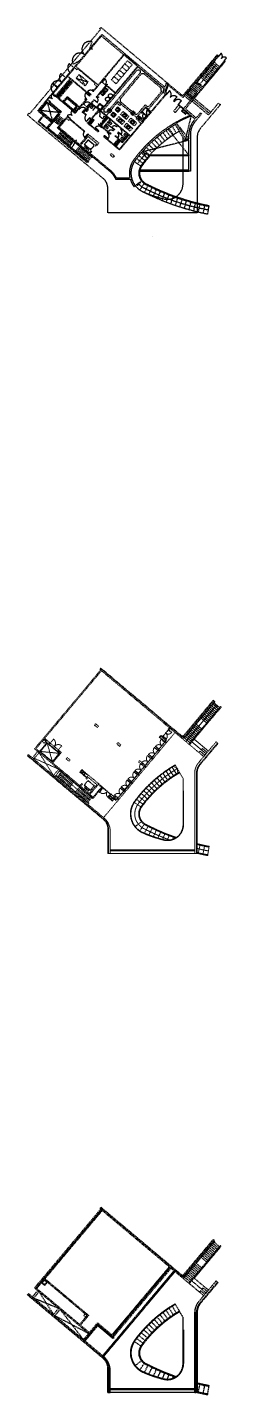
# Model space of a CAD drawing. Header units: millimetres. Extents: x 833220848 to 834439174, y 817676276 to 818025844.
# Drawn here: x 833220848 to 833259290, y 817679264 to 817943257 of the extents above; entities that cross this region are included whole.
import ezdxf

# ---------------------------------------------------------------- set-up
doc = ezdxf.new("R2010")
doc.units = ezdxf.units.MM
doc.header["$LTSCALE"] = 1000
doc.header["$MEASUREMENT"] = 0
doc.linetypes.add('HIDDEN2', pattern=[0.1875, 0.125, -0.0625])
doc.layers.add('VPAX L000', color=7, linetype='Continuous')
doc.layers.add('VPAX L02R', color=7, linetype='Continuous')
doc.layers.add('VPAX L001', color=7, linetype='Continuous', lineweight=13)

# ---------------------------------------------------------------- blocks, each defined once
blk = doc.blocks.new('A$C37721EEC')
at = {"layer": 'VPAX L000', "color": 150, "linetype": 'HIDDEN2'}
for p, q in [((-99, -15908), (7068, -7367)), ((4923, -8212), (4004, -7441)), ((5437, -7599), (4518, -6828)), ((7068, -7367), (12142, -11624)), ((23916, -6361), (23763, -6233)), ((-5838, -10369), (-6336, -10413)), ((-6065, -10640), (-6109, -10142)), ((3380, -10051), (2461, -9279)), ((3895, -9438), (2975, -8667)), ((4409, -8825), (3489, -8054)), ((18769, -10788), (17954, -10317)), ((-8801, -11733), (-8865, -11810)), ((-7911, -12840), (-8409, -12883)), ((-7911, -12840), (-8409, -12883)), ((-8138, -13110), (-8182, -12612)), ((-7509, -12361), (-8007, -12404)), ((-7736, -12632), (-7780, -12134)), ((-7075, -11844), (-7573, -11887)), ((-7075, -11844), (-7573, -11887)), ((-7303, -12115), (-7346, -11616)), ((-6674, -11365), (-7172, -11408)), ((-6901, -11636), (-6944, -11138)), ((-6240, -10848), (-6738, -10891)), ((-6467, -11119), (-6511, -10621)), ((-607, -10913), (-530, -10977)), ((12403, -12692), (9588, -16047)), ((12142, -11624), (11906, -12274)), ((11906, -12274), (12403, -12692)), ((17173, -11636), (16530, -12402)), ((17173, -11636), (16530, -12402)), ((17173, -11636), (16530, -12402)), ((16645, -12499), (16530, -12402)), ((16533, -12633), (17548, -13484)), ((17231, -11684), (16588, -12450)), ((17231, -11684), (16588, -12450)), ((17231, -11684), (16588, -12450)), ((16629, -12518), (17644, -13369)), ((17288, -11732), (16645, -12499)), ((17288, -11732), (16645, -12499)), ((17288, -11732), (16645, -12499)), ((16967, -12116), (16852, -12019)), ((19734, -11345), (19029, -10938)), ((-5540, -15859), (-7302, -14381)), ((-5492, -15802), (-7254, -14323)), ((-5444, -15744), (-7206, -14266)), ((-6325, -15005), (-6421, -15120)), ((-1896, -14982), (-1786, -14851)), ((-1647, -15191), (-1537, -15060)), ((3223, -14127), (974, -16808)), ((1759, -15639), (1373, -16099)), ((1644, -15543), (1873, -15736)), ((6835, -17158), (3223, -14127)), ((8519, -15151), (6835, -17158)), ((9090, -15630), (8519, -15151)), ((22967, -14703), (19128, -19279)), ((20675, -16696), (22604, -14398)), ((22604, -14398), (22967, -14703)), ((974, -16808), (-99, -15908)), ((21, -18643), (233, -18391)), ((21, -18643), (233, -18391)), ((371, -18227), (582, -17975)), ((371, -18227), (582, -17975)), ((615, -17398), (746, -17508)), ((824, -17149), (955, -17259)), ((1258, -16003), (1488, -16195)), ((1588, -18332), (1458, -18223)), ((1797, -18083), (1667, -17974)), ((3430, -23386), (7679, -18323)), ((3507, -23450), (7756, -18387)), ((5735, -16446), (5711, -16475)), ((5711, -16475), (6017, -16733)), ((6042, -16703), (5735, -16446)), ((5763, -16258), (5956, -16028)), ((5763, -16258), (5956, -16028)), ((5859, -16143), (6319, -16529)), ((5859, -16143), (6319, -16529)), ((6017, -16733), (6042, -16703)), ((6136, -15968), (6161, -15939)), ((6443, -16225), (6136, -15968)), ((6161, -15939), (6467, -16196)), ((6222, -16644), (6415, -16414)), ((6222, -16644), (6415, -16414)), ((6467, -16196), (6443, -16225)), ((8727, -16918), (8099, -16391)), ((8727, -16918), (8099, -16391)), ((8792, -16841), (8163, -16314)), ((8792, -16841), (8163, -16314)), ((14486, -18258), (16881, -21286)), ((17303, -16895), (16236, -21286)), ((920, -19129), (789, -19019)), ((1128, -18880), (998, -18771)), ((4587, -20770), (4717, -20880)), ((4796, -20521), (4926, -20631)), ((13685, -18903), (14472, -20180)), ((15775, -29979), (15775, -21088)), ((18496, -21014), (18496, -35558)), ((-5462, -22650), (-5996, -23575)), ((-4778, -21464), (-5312, -22390)), ((2767, -22699), (3692, -21596)), ((3705, -21737), (2843, -22763)), ((3692, -21596), (4075, -21917)), ((4088, -22058), (3705, -21737)), ((3996, -21475), (4126, -21584)), ((4205, -21226), (4335, -21336)), ((-3241, -25098), (-3267, -25129)), ((-2489, -24202), (-2464, -24172)), ((6383, -25716), (7629, -26550)), ((8471, -24113), (7908, -23788)), ((9235, -24554), (8731, -24263)), ((1246, -35558), (1246, -30762)), ((7735, -29422), (6553, -30345)), ((7443, -31179), (8286, -29940)), ((8333, -31631), (8987, -30358)), ((10607, -31101), (9990, -32449)), ((18733, -35420), (19033, -33955)), ((19904, -34152), (19638, -35622)), ((20546, -35815), (20803, -34184)), ((20778, -34346), (20803, -34184)), ((20780, -34335), (20803, -34184)), ((18496, -35558), (1246, -35558))]:
    blk.add_line(p, q, dxfattribs=at)
for points in [[(-14262, -16686), (-13957, -16322), (-13804, -16451), (-129, -153), (-282, -25), (-73, 224), (15447, -12798, 0.414224), (15905, -12758), (22365, -5060), (22614, -5269)], [(-2280, -3961), (-1784, -2599, 0.8390996), (-3212, -5072)], [(-8368, -19152), (-8240, -18998), (-4141, -22437), (-3852, -22093), (-3699, -22221), (-3988, -22566), (-2303, -23980), (-2014, -23635), (-1860, -23764), (-2150, -24109), (1775, -27401, -0.1017302), (2908, -28858), (5522, -28858, -0.2163326), (6226, -25416, -0.1080614), (14411, -18128), (16236, -21286), (16881, -21286), (16881, -20486, -0.1763301), (17862, -17793), (18118, -17487), (15812, -15553), (16005, -15323), (16005, -15323), (18416, -12450), (17190, -11422), (22461, -5140), (22614, -5269), (17536, -11320), (18838, -12413), (16235, -15516), (18311, -17258), (19114, -16300), (19344, -16493), (18092, -17986, 0.1763301), (17181, -20486), (17181, -27558), (16881, -27558), (16881, -21586), (16062, -21586), (14300, -18536, 0.1051042), (6469, -25592, 0.2417037), (5916, -29158), (2824, -29158, 0.120097), (1646, -27555), (-8368, -19152), (1650, -27558)], [(-4144, -6183), (-5400, -6908, -0.8390996), (-3212, -5072)], [(-5288, -7547), (-6207, -6775, 0.4142136), (-6059, -8466)], [(-8438, -11300), (-9357, -10529, -0.4142136), (-7666, -10381)], [(-6895, -9462), (-7814, -8690, 0.4142136), (-7666, -10381)], [(-8518, -11396), (-9437, -10625, 0.4142136), (-9289, -12315)], [(-2341, -18259), (-2243, -18247), (-2243, -18247, 0.4016532), (-2235, -18237), (-2235, -18237), (-2236, -18223), (-2236, -18223, 0.4016532), (-2246, -18214), (-2246, -18214), (-2246, -18214), (-2345, -18220)], [(-2336, -18249), (-2270, -18243), (-2270, -18243, 0.4142136), (-2265, -18237), (-2265, -18237), (-2266, -18228), (-2266, -18228), (-2266, -18228, 0.4142136), (-2271, -18223), (-2271, -18223), (-2338, -18229)], [(-2111, -17939), (-2101, -18048, -1), (-2126, -18050), (-2136, -17941)], [(-1988, -17838), (-1890, -17826), (-1890, -17826, 0.4016532), (-1881, -17815), (-1881, -17815), (-1883, -17802), (-1883, -17802, 0.4016532), (-1893, -17793), (-1893, -17793), (-1893, -17793), (-1991, -17798)], [(-1982, -17827), (-1916, -17821), (-1916, -17821, 0.4142136), (-1912, -17816), (-1912, -17816), (-1912, -17806), (-1912, -17806), (-1912, -17806, 0.4142136), (-1918, -17802), (-1918, -17802), (-1984, -17808)], [(-1757, -17517), (-1748, -17627, -1), (-1773, -17629), (-1782, -17519)], [(-857, -16473), (-439, -15975, -0.4142136), (-359, -16891)], [(1872, -20257), (1374, -19840, -0.4142136), (2289, -19759)], [(2540, -19461), (2042, -19043, -0.4229292), (2973, -18976)], [(2758, -20687), (3255, -21105, 0.4142136), (3175, -20189)], [(3349, -19983), (3847, -20400, 0.4229292), (3751, -19472)], [(2783, -22456), (2778, -22358), (2778, -22358, -0.4016532), (2787, -22348), (2787, -22348), (2800, -22347), (2800, -22347, -0.4016532), (2811, -22355), (2811, -22355), (2811, -22355), (2823, -22453)], [(2793, -22449), (2787, -22383), (2787, -22383, -0.4142136), (2791, -22378), (2791, -22378), (2801, -22377), (2801, -22377), (2801, -22377, -0.4142136), (2806, -22381), (2806, -22381), (2812, -22448)], [(3059, -22174), (2949, -22183, 1), (2952, -22208), (3061, -22199)], [(3203, -21956), (3197, -21858), (3197, -21858, -0.4016532), (3206, -21848), (3206, -21848), (3220, -21847), (3220, -21847, -0.4016532), (3230, -21855), (3230, -21855), (3230, -21855), (3242, -21953)], [(3212, -21949), (3206, -21883), (3206, -21883, -0.4142136), (3211, -21878), (3211, -21878), (3221, -21877), (3221, -21877), (3221, -21877, -0.4142136), (3226, -21881), (3226, -21881), (3232, -21948)], [(3479, -21674), (3369, -21683, 1), (3371, -21708), (3481, -21699)], [(5916, -29158, 0.0859065), (6553, -30345), (6321, -30535, -0.0921823), (5602, -29158), (5916, -29158)]]:
    blk.add_lwpolyline(points, format="xyb", dxfattribs=at)
for points in [[(-2280, -3961), (-94, -1357), (21, -1453), (-2165, -4058)], [(99, -1127), (12251, -11324), (12542, -10524), (12787, -10730), (12258, -12178), (12673, -12527), (12480, -12756), (11906, -12274), (12142, -11624), (-94, -1357)], [(4311, -5053), (-607, -10913), (-530, -10977), (61, -10273), (138, -10337), (202, -10260), (125, -10196), (4387, -5117)], [(22702, -5343), (22664, -5310), (23107, -4782), (23145, -4814)], [(-5237, -7485), (-5012, -7217), (-4437, -7699), (-4662, -7967)], [(-5012, -7217), (-4144, -6183), (-4029, -6279), (-4897, -7314)], [(-4501, -7776), (-4437, -7699), (-1105, -10495), (-1169, -10572)], [(-99, -15908), (7068, -7367), (12142, -11624), (11906, -12274), (11906, -12274), (9090, -15630), (8519, -15151), (6835, -17158), (3223, -14127), (974, -16808)], [(-99, -15908), (7068, -7367), (12142, -11624), (11906, -12274), (11906, -12274), (9090, -15630), (8519, -15151), (6835, -17158), (3223, -14127), (974, -16808)], [(2666, -12458), (2666, -12458), (766, -10864), (766, -10864), (830, -10787), (2730, -12382), (6992, -7303), (7068, -7367), (2742, -12522)], [(1947, -9892), (5032, -6215), (5951, -6987), (2866, -10664)], [(18345, -10543), (21935, -6265), (21904, -6239), (18310, -10523)], [(19558, -11244), (19734, -11345), (23916, -6361), (23763, -6233), (19558, -11244)], [(23698, -6178), (23736, -6210), (24179, -5682), (24141, -5650)], [(-6383, -11366), (-5580, -10409), (-6193, -9894), (-6996, -10852)], [(-6462, -9179), (-2172, -12778), (-2108, -12702), (-2031, -12766), (-2224, -12996), (-2301, -12932), (-2236, -12855), (-6526, -9255)], [(-4856, -9612), (-3133, -11058), (-2532, -10342), (-4255, -8896)], [(-1330, -10763), (-1105, -10495), (-530, -10977), (-755, -11246)], [(267, -10315), (229, -10283), (711, -9708), (749, -9740)], [(11596, -12177), (11537, -11509), (8254, -8754), (7755, -8726), (3609, -13667), (3646, -14090), (6569, -16542), (6991, -16505), (8482, -14728), (8862, -15046), (9214, -15016)], [(-9031, -13080), (-8999, -13042), (-9527, -12599), (-9559, -12637)], [(-6578, -13128), (-6463, -13225), (-7379, -14316), (-9485, -12549), (-9389, -12434), (-7397, -14105)], [(-8977, -13015), (-8957, -12992), (-8842, -13088), (-8862, -13111)], [(-8054, -13358), (-7251, -12400), (-7864, -11886), (-8667, -12844)], [(-7219, -12362), (-6415, -11404), (-7028, -10890), (-7832, -11848)], [(-2355, -12997), (-2323, -12958), (-2974, -12412), (-3006, -12450)], [(-2053, -12637), (-2085, -12675), (-2660, -12193), (-2628, -12155)], [(-1504, -12138), (-755, -11246), (-832, -11181), (-1581, -12074)], [(-928, -13163), (904, -10980), (980, -11044), (-852, -13227)], [(-244, -12504), (238, -11929), (812, -12411), (330, -12986)], [(-175, -15844), (2666, -12458), (2742, -12522), (-99, -15908)], [(571, -12698), (349, -12088), (-68, -12586)], [(238, -11929), (720, -11354), (1294, -11837), (812, -12411)], [(1053, -12124), (831, -11514), (414, -12011)], [(12609, -12735), (12571, -12702), (13150, -12013), (13188, -12045)], [(-9389, -18034), (-9517, -18187), (-12275, -15873), (-12146, -15720)], [(-10547, -14125), (-11993, -15849)], [(-8057, -16214), (-9439, -17861), (-11814, -15869), (-10432, -14222)], [(-8128, -16220), (-9446, -17791), (-11744, -15862), (-10426, -14292)], [(-10700, -13997), (-10475, -13728), (-9901, -14211), (-10126, -14479)], [(-10700, -13997), (-10475, -13728), (-9901, -14211), (-10126, -14479)], [(-9867, -14076), (-9899, -14114), (-10427, -13671), (-10395, -13633)], [(-9965, -14287), (-9901, -14211), (-7832, -15946), (-7897, -16023)], [(-9947, -14172), (-9921, -14141), (-9807, -14237), (-9832, -14268)], [(-6607, -13397), (-4692, -15004), (-5367, -15809), (-7282, -14202)], [(-6595, -13538), (-4833, -15016), (-5380, -15668), (-7141, -14189)], [(-6463, -13225), (-4165, -15153), (-2892, -13636), (-2815, -13701), (-3445, -14451), (-3384, -14503), (-3448, -14579), (-3510, -14528), (-4297, -15466), (-4236, -15518), (-4300, -15594), (-4438, -15479), (-4229, -15230), (-4535, -14973), (-5387, -15988), (-5464, -15923), (-4612, -14908), (-6527, -13301)], [(-5193, -16301), (-5161, -16262), (-5689, -15819), (-5721, -15858)], [(-3596, -16055), (-3558, -16087), (-3011, -15436), (-3050, -15403)], [(-2744, -15040), (-2706, -15072), (-2160, -14421), (-2198, -14388)], [(-1324, -13790), (-1356, -13829), (-782, -14311), (-749, -14272)], [(-941, -15201), (-299, -14435), (467, -15078), (-175, -15844)], [(-801, -15189), (-286, -14576), (326, -15090), (-188, -15703)], [(-730, -15183), (-280, -14647), (256, -15096), (-194, -15633)], [(1322, -15926), (1290, -15964), (1137, -15836), (1169, -15797)], [(1198, -15822), (1455, -15515), (1426, -15491), (1169, -15797)], [(1579, -15620), (1611, -15581), (1458, -15453), (1426, -15491)], [(1809, -15812), (1841, -15774), (1995, -15903), (1962, -15941)], [(3237, -16188), (2662, -15706), (3144, -15131), (3719, -15613)], [(2903, -15419), (3543, -15531), (3126, -16029)], [(2998, -14395), (3223, -14127), (3798, -14609), (3573, -14877)], [(9405, -16266), (9437, -16228), (8862, -15745), (8830, -15784)], [(14285, -16229), (15249, -15080), (14908, -14794), (13944, -15943)], [(13989, -13892), (14027, -13924), (14606, -13235), (14567, -13203)], [(14131, -14011), (14066, -14088), (13990, -14023), (14054, -13947), (14131, -14011)], [(14847, -14612), (14885, -14644), (15464, -13955), (15426, -13923)], [(15877, -15476), (15812, -15553), (14848, -14743), (14912, -14667), (15877, -15476)], [(-12199, -17961), (-11203, -16773), (-11088, -16870), (-11988, -17942), (-10532, -19164), (-9632, -18091), (-9517, -18187), (-10514, -19375)], [(-8420, -19174), (-8450, -19148), (-7004, -17425), (-6973, -17450)], [(-6793, -17275), (-8240, -18998), (-8125, -19095), (-6678, -17371)], [(-6793, -17275), (-6568, -17007), (-5994, -17489), (-6219, -17757)], [(-6028, -17297), (-6061, -17335), (-6589, -16892), (-6557, -16853)], [(-6109, -17392), (-6083, -17362), (-5968, -17458), (-5994, -17489)], [(-5387, -15988), (-5323, -15911), (-4940, -16232), (-5004, -16309), (-5004, -16309), (-5023, -16332), (-5138, -16236), (-5119, -16213)], [(-2327, -17250), (-2289, -17282), (-2867, -17971), (-2906, -17939)], [(-2262, -17304), (-2198, -17228), (-1960, -17427), (-2025, -17504)], [(7, -18816), (1331, -17238), (1679, -17531), (355, -19109)], [(1552, -16119), (1520, -16157), (1673, -16286), (1705, -16247)], [(1676, -16223), (1933, -15917), (1962, -15941), (1705, -16247)], [(2401, -17184), (1827, -16702), (2309, -16127), (2883, -16609)], [(2068, -16414), (2707, -16527), (2290, -17025)], [(4010, -18534), (2861, -17569), (3343, -16995), (4492, -17959)], [(3389, -17523), (4029, -17636), (3611, -18134)], [(7679, -18323), (3430, -23386), (3507, -23450), (7756, -18387)], [(4846, -17538), (3697, -16574), (4179, -15999), (5328, -16963)], [(4225, -16527), (4865, -16640), (4447, -17138)], [(5542, -19819), (4393, -18855), (4875, -18280), (6024, -19245)], [(6378, -18823), (5229, -17859), (5711, -17285), (6860, -18249)], [(5839, -16322), (5801, -16290), (5673, -16443), (5711, -16475)], [(5757, -17813), (6397, -17926), (5979, -18423)], [(6032, -16092), (5994, -16060), (6123, -15907), (6161, -15939)], [(6146, -16579), (6184, -16611), (6056, -16765), (6017, -16733)], [(6339, -16350), (6377, -16382), (6506, -16228), (6467, -16196)], [(7181, -17905), (7406, -17637), (7981, -18119), (7756, -18387)], [(8662, -16863), (8700, -16895), (8218, -17470), (8180, -17438)], [(16578, -16195), (16482, -16310), (16788, -16567), (16885, -16453)], [(-8450, -19148), (-5075, -21980), (-5096, -22015), (-8476, -19179)], [(-3852, -22093), (-2984, -21058), (-2831, -21187), (-3699, -22221)], [(-2676, -20403), (-2638, -20435), (-3184, -21087), (-3222, -21054)], [(-2470, -20446), (-2547, -20381), (-2611, -20458), (-2534, -20522)], [(-521, -19679), (-553, -19717), (-1205, -19171), (-1172, -19133)], [(573, -20708), (650, -20772), (576, -20861), (3494, -23310), (3430, -23386), (435, -20873)], [(704, -20707), (672, -20746), (1323, -21292), (1355, -21254)], [(4011, -21994), (5245, -20523), (5322, -20587), (4088, -22058)], [(4921, -18809), (5561, -18922), (5143, -19419)], [(-2106, -23395), (-1993, -23261), (-2070, -23197), (-2150, -23292), (-3223, -22392), (-2515, -21550), (-1443, -22450), (-1523, -22545), (-1447, -22610), (-1334, -22476), (-2522, -21479), (-3293, -22399)], [(-3253, -22856), (-2487, -23499), (-2390, -23384), (-3156, -22742)], [(-1943, -23303), (-1670, -22977), (-1708, -22945), (-1982, -23271)], [(-1670, -22977), (-1397, -22652), (-1435, -22619), (-1708, -22945)], [(1717, -24416), (1942, -24148), (2517, -24630), (2292, -24898)]]:
    blk.add_lwpolyline(points, close=True, dxfattribs=at)
for points in [[(-1579, -3244), (-1065, -2631)], [(-1123, -2583), (-1008, -2679)], [(-608, -1970), (-494, -2066)], [(-551, -2018), (-37, -1405)], [(-94, -1357), (21, -1453)], [(-4144, -6183), (-2280, -3961)], [(-2165, -4058), (-4029, -6279)], [(-1637, -3195), (-1522, -3292)], [(4580, -4887), (4387, -5117)], [(4484, -5002), (5556, -5902)], [(17954, -10317), (22365, -5060), (22461, -5140)], [(22550, -5345), (22619, -5403), (22651, -5365), (22632, -5349), (22664, -5310), (22614, -5269)], [(-9389, -12434), (-5237, -7485)], [(-9331, -12482), (-5179, -7533)], [(-9274, -12530), (-5122, -7582)], [(9090, -15630), (8519, -15151), (6835, -17158), (3223, -14127), (974, -16808), (-99, -15908), (7068, -7367), (12142, -11624), (11906, -12274), (12403, -12692), (9459, -16201)], [(5652, -5787), (5460, -6017)], [(5806, -5916), (5613, -6146)], [(5709, -6031), (6782, -6931)], [(6878, -6816), (6685, -7046)], [(18946, -10807), (22224, -6900)], [(23855, -6310), (23824, -6284), (19629, -11284), (19664, -11305), (23855, -6310)], [(20051, -7818), (20147, -7898)], [(21674, -8722), (20525, -7758)], [(21899, -8454), (20750, -7490)], [(20823, -6898), (20918, -6979)], [(22124, -8186), (20975, -7222)], [(22349, -7918), (21200, -6954)], [(22574, -7650), (21425, -6686)], [(22799, -7382), (21650, -6418)], [(22661, -5308), (21890, -6227)], [(23699, -6309), (23653, -6271), (23685, -6233), (23704, -6249), (23736, -6210), (23763, -6233)], [(-4856, -9612), (-2532, -10342)], [(-4255, -8896), (-3133, -11058)], [(138, -10337), (184, -10376), (216, -10337), (197, -10321), (229, -10283), (202, -10260)], [(184, -10376), (720, -10825)], [(7488, -8111), (7525, -8534), (3379, -13475), (3379, -13475), (1129, -16156), (707, -16193), (554, -16064), (517, -15642), (6912, -8019), (7335, -7982), (7488, -8111)], [(7488, -8111), (7525, -8534), (3379, -13475), (3379, -13475), (1129, -16156), (707, -16193), (554, -16064), (517, -15642), (6912, -8019), (7335, -7982), (7488, -8111)], [(18179, -10554), (19481, -11647)], [(18388, -10305), (19690, -11398)], [(18508, -9656), (18604, -9736)], [(19314, -10952), (18946, -10807), (18739, -10470)], [(20324, -10331), (19175, -9367)], [(19280, -8737), (19375, -8817)], [(20549, -10063), (19400, -9099)], [(20774, -9795), (19625, -8831)], [(20999, -9527), (19850, -8563)], [(21224, -9259), (20075, -8295)], [(21449, -8991), (20300, -8026)], [(-12082, -15644), (-9116, -12108)], [(-8900, -13079), (-8938, -13125), (-8977, -13093), (-8961, -13074), (-8999, -13042), (-8977, -13015)], [(-2224, -12996), (-2263, -13042), (-2301, -13010), (-2285, -12991), (-2323, -12958), (-2301, -12932)], [(-2031, -12766), (-1993, -12720), (-2031, -12688), (-2047, -12707), (-2085, -12675), (-2108, -12702)], [(-1504, -12138), (-1543, -12184), (-1581, -12152), (-1565, -12133), (-1603, -12101), (-1581, -12074)], [(-928, -13163), (-967, -13209), (-928, -13241), (-912, -13222), (-874, -13254), (-852, -13227)], [(766, -10864), (720, -10825), (752, -10787), (771, -10803), (803, -10765), (830, -10787)], [(12480, -12756), (12480, -12756), (9536, -16265)], [(12927, -10848), (12399, -12297)], [(12480, -12756), (12526, -12795), (12558, -12757), (12539, -12741), (12571, -12702), (12544, -12680)], [(17286, -11502), (15759, -13321), (12900, -10922)], [(16032, -12996), (17392, -14137)], [(16032, -12996), (17392, -14137)], [(16097, -12919), (17286, -11502)], [(16097, -12919), (17286, -11502)], [(16241, -12747), (17601, -13888)], [(16241, -12747), (17601, -13888)], [(16533, -12633), (16418, -12536), (17286, -11502), (17401, -11598), (16533, -12633)], [(16450, -12498), (17810, -13639)], [(16450, -12498), (17810, -13639)], [(16659, -12249), (18019, -13390)], [(16659, -12249), (18019, -13390)], [(16868, -12000), (18228, -13141)], [(16868, -12000), (18228, -13141)], [(17077, -11751), (18437, -12892)], [(17077, -11751), (18437, -12892)], [(17288, -11732), (17173, -11636)], [(17286, -11502), (18645, -12643)], [(17552, -11301), (18854, -12394)], [(17761, -11052), (19063, -12145)], [(17970, -10803), (19272, -11896)], [(19029, -10938), (19066, -10873), (18731, -10853), (18769, -10788)], [(19734, -11345), (18838, -12413)], [(-10426, -14292), (-9429, -17849)], [(-9845, -14205), (-9806, -14159), (-9845, -14127), (-9861, -14146), (-9899, -14114), (-9921, -14141)], [(-7282, -14202), (-7206, -14266), (-7302, -14381), (-7379, -14316)], [(-7282, -14202), (-7206, -14266), (-7302, -14381)], [(-6325, -15005), (-6401, -14941), (-6498, -15056), (-6421, -15120)], [(-6325, -15005), (-6248, -15069), (-6345, -15184), (-6421, -15120)], [(-5367, -15809), (-5444, -15744), (-5540, -15859), (-5464, -15923)], [(-5016, -16168), (-4809, -15298), (-4502, -15555), (-5016, -16168), (-5323, -15911), (-4809, -15298)], [(-5016, -16168), (-4438, -15479)], [(-4978, -16200), (-4400, -15511)], [(-4940, -16232), (-4361, -15543)], [(-4300, -15594), (-4254, -15633), (-4222, -15595), (-4241, -15579), (-4209, -15540), (-4236, -15518)], [(-2603, -15159), (-1455, -13791), (-1379, -13855), (-1861, -14430), (5654, -20736), (5590, -20812), (1756, -17595), (432, -19173), (1826, -20343), (1762, -20420), (1283, -20018), (1241, -20068), (1164, -20003), (1206, -19954), (134, -19054), (92, -19104), (15, -19039), (57, -18989), (-134, -18829), (1254, -17174), (-431, -15760), (-2527, -18257), (-650, -19832), (-576, -19744), (-499, -19808), (-638, -19973), (-2668, -18270), (-508, -15696), (-1925, -14507), (-3378, -16238), (-2941, -16604), (-3005, -16681), (-3442, -16314), (-3442, -16314), (-3519, -16250), (-3519, -16250), (-3519, -16250), (-3519, -16250), (-3595, -16186), (-3531, -16109), (-3454, -16174), (-2667, -15235), (-2743, -15171), (-2679, -15094), (-2603, -15159)], [(-3448, -14579), (-3402, -14618), (-3370, -14580), (-3389, -14564), (-3357, -14525), (-3384, -14503)], [(-3402, -14618), (-2789, -15132)], [(-2815, -13701), (-2777, -13655), (-2815, -13623), (-2831, -13642), (-2869, -13610), (-2892, -13636)], [(-2743, -15171), (-2789, -15132), (-2757, -15094), (-2738, -15110), (-2706, -15072), (-2679, -15094)], [(-1455, -13791), (-1417, -13745), (-1378, -13777), (-1394, -13796), (-1356, -13829), (-1379, -13855)], [(8519, -15151), (7735, -16085), (8099, -16391), (8163, -16314), (7876, -16073), (8532, -15292), (9026, -15706)], [(9090, -15630), (8519, -15151), (7735, -16085), (8099, -16391), (8163, -16314), (7876, -16073), (8532, -15292), (9026, -15706)], [(8519, -15151), (9090, -15630)], [(9090, -15630), (9026, -15706)], [(9026, -15706), (9524, -16124)], [(9058, -15668), (9556, -16086)], [(9090, -15630), (9588, -16047)], [(13990, -14023), (13944, -13985), (13976, -13946), (13995, -13962), (14027, -13924), (14054, -13947)], [(14021, -13986), (14098, -14050)], [(14066, -14088), (14112, -14126), (14144, -14088), (14125, -14072), (14157, -14033), (14131, -14011)], [(14848, -14743), (14802, -14705), (14834, -14666), (14853, -14683), (14885, -14644), (14912, -14667)], [(15812, -15553), (15555, -15859), (15555, -15859), (15491, -15936), (15491, -15936), (15568, -16000), (15889, -15617), (15812, -15553)], [(15889, -15617), (16245, -16438), (16502, -16131), (15889, -15617), (15632, -15923), (16245, -16438)], [(20675, -16696), (17488, -14022)], [(20900, -16428), (17713, -13754)], [(21125, -16160), (17938, -13486)], [(-14262, -16686), (411, -28999)], [(-8128, -16220), (-11744, -15862)], [(-10289, -19185), (-8078, -16550), (-8047, -16575), (-10258, -19211), (-10289, -19185)], [(-7814, -16157), (-7814, -16157), (-9389, -18034), (-9504, -17938), (-7832, -15946), (-7717, -16043), (-7814, -16157)], [(-9196, -17804), (-8047, -18769)], [(-9016, -17590), (-7867, -18554)], [(-8836, -17375), (-7687, -18340)], [(-8738, -17879), (-8621, -18287), (-8240, -18297)], [(-8656, -17161), (-7507, -18125)], [(-7721, -17214), (-8621, -18287)], [(-8476, -16946), (-7327, -17911)], [(-8296, -16732), (-7147, -17696)], [(-6006, -17426), (-5968, -17380), (-6006, -17348), (-6022, -17367), (-6061, -17335), (-6083, -17362)], [(-3251, -19790), (-5994, -17489), (-6058, -17565), (-3316, -19867), (-3251, -19790)], [(-5062, -16300), (-5100, -16346), (-5138, -16314), (-5122, -16295), (-5161, -16262), (-5138, -16236)], [(-3595, -16186), (-3641, -16147), (-3609, -16109), (-3590, -16125), (-3558, -16087), (-3531, -16109)], [(-2941, -16604), (-2895, -16643), (-2927, -16681), (-2946, -16665), (-2978, -16703), (-3005, -16681)], [(-1768, -17353), (-1367, -17690), (-2126, -18594), (-2527, -18257), (-1768, -17353)], [(-2198, -17228), (-2244, -17189), (-2276, -17228), (-2257, -17244), (-2289, -17282), (-2262, -17304)], [(-971, -16403), (-870, -16489)], [(-958, -16388), (-857, -16473)], [(-857, -16473), (-870, -16489)], [(-134, -18829), (-594, -18443), (-562, -18405), (-102, -18790)], [(-372, -16906), (714, -17818)], [(-359, -16891), (727, -17802)], [(101, -17277), (88, -17292)], [(1087, -18392), (2466, -19549)], [(1100, -18376), (2479, -19534)], [(7157, -16775), (6675, -17349)], [(7157, -16775), (6675, -17349)], [(6675, -17349), (7245, -17828)], [(6675, -17349), (7245, -17828)], [(6835, -17158), (7406, -17637)], [(6835, -17158), (7406, -17637)], [(6835, -17158), (7406, -17637)], [(6996, -16966), (8065, -17863)], [(6996, -16966), (8065, -17863)], [(6996, -16966), (8065, -17863)], [(7157, -16775), (8225, -17671)], [(7157, -16775), (8225, -17671)], [(7157, -16775), (8225, -17671)], [(7742, -17429), (7535, -17093), (7168, -16947)], [(7742, -17429), (7535, -17093), (7168, -16947)], [(7742, -17429), (7535, -17093), (7168, -16947)], [(7535, -17093), (7214, -17476)], [(7535, -17093), (7214, -17476)], [(7535, -17093), (7214, -17476)], [(9009, -16893), (7981, -18119), (7904, -18055), (8804, -16982), (8727, -16918), (8792, -16841), (8868, -16905), (8932, -16829)], [(9009, -16893), (7981, -18119), (7904, -18055), (8804, -16982), (8727, -16918), (8792, -16841), (8868, -16905), (8932, -16829)], [(9009, -16893), (7981, -18119), (7904, -18055), (8804, -16982), (8727, -16918), (8792, -16841), (8868, -16905), (8932, -16829)], [(8225, -17671), (7904, -18055)], [(8225, -17671), (7904, -18055)], [(8163, -16314), (8209, -16353), (8177, -16391), (8158, -16375), (8126, -16413), (8099, -16391)], [(8792, -16841), (8746, -16803), (8713, -16841), (8733, -16857), (8700, -16895), (8727, -16918)], [(9459, -16201), (8932, -16829)], [(9009, -16893), (9048, -16847), (9009, -16815), (8993, -16834), (8955, -16802), (8932, -16829)], [(8932, -16829), (9009, -16893)], [(8932, -16829), (9009, -16893)], [(8932, -16829), (9009, -16893)], [(9536, -16265), (9009, -16893)], [(9536, -16265), (9009, -16893)], [(9536, -16265), (9498, -16311), (9459, -16279), (9475, -16260), (9437, -16228), (9459, -16201)], [(9459, -16201), (9536, -16265)], [(9459, -16201), (9536, -16265)], [(9459, -16201), (9536, -16265)], [(9588, -16047), (9588, -16047)], [(16180, -16514), (15568, -16000)], [(16213, -16476), (15600, -15962)], [(16502, -16131), (16245, -16438), (16245, -16438), (16180, -16514), (16180, -16514), (16257, -16578), (16578, -16195), (16502, -16131)], [(-10385, -19222), (-10514, -19375), (-5837, -23299), (-5735, -23123), (-10385, -19222)], [(-10315, -19215), (-10289, -19185), (-5690, -23044), (-5710, -23079), (-10315, -19215)], [(-8516, -20790), (-7648, -19756)], [(-7755, -20319), (-8301, -20970)], [(-8087, -21150), (-7219, -20116)], [(-8033, -20216), (-5674, -22195)], [(-7872, -21330), (-7005, -20296)], [(-7754, -20320), (-7433, -19937)], [(-7658, -21510), (-6790, -20476)], [(-7443, -21690), (-6576, -20656)], [(-7229, -21870), (-6361, -20836)], [(-7014, -22050), (-6147, -21016)], [(-3251, -19790), (-3205, -19829), (-3238, -19867), (-3257, -19851), (-3289, -19889), (-3316, -19867)], [(-2831, -21187), (-2984, -21058), (-2470, -20446), (-478, -22117), (-993, -22730), (-1146, -22601), (-857, -22256), (-2542, -20842), (-2831, -21187)], [(-2547, -20381), (-2593, -20343), (-2625, -20381), (-2606, -20397), (-2638, -20435), (-2611, -20458)], [(-499, -19808), (-461, -19762), (-499, -19730), (-515, -19749), (-553, -19717), (-576, -19744)], [(92, -19104), (53, -19149), (15, -19117), (31, -19098), (-7, -19066), (15, -19039)], [(573, -20708), (612, -20662), (650, -20694), (634, -20714), (672, -20746), (650, -20772)], [(576, -20861), (650, -20772), (573, -20708)], [(1164, -20003), (1126, -20049), (1164, -20082), (1180, -20062), (1219, -20095), (1241, -20068)], [(1811, -20330), (1872, -20257)], [(1826, -20343), (1887, -20270)], [(1872, -20257), (1887, -20270)], [(2289, -19759), (2479, -19534)], [(2289, -19759), (2305, -19772)], [(2305, -19772), (2494, -19546)], [(2479, -19534), (2540, -19461)], [(2494, -19546), (2555, -19474)], [(2540, -19461), (2555, -19474)], [(2668, -20763), (2742, -20675)], [(2668, -20763), (4062, -21933)], [(2696, -20760), (2758, -20687)], [(2696, -20760), (4075, -21917)], [(2696, -20760), (3692, -21596)], [(2758, -20687), (2742, -20675)], [(2958, -18963), (3135, -18752)], [(2973, -18976), (3150, -18765)], [(3160, -20177), (3272, -20043)], [(3175, -20189), (3160, -20177)], [(3175, -20189), (3288, -20055)], [(3195, -20135), (3256, -20062)], [(3211, -20147), (3272, -20075)], [(3272, -20043), (3334, -19970)], [(4654, -21228), (3275, -20071)], [(3288, -20055), (3349, -19983)], [(4667, -21212), (3288, -20055)], [(3349, -19983), (3334, -19970)], [(3751, -19472), (3851, -19353)], [(3767, -19485), (3866, -19366)], [(10779, -20991), (11261, -21565), (11737, -22144)], [(11336, -20541), (11802, -21129), (12262, -21721)], [(11906, -20107), (12281, -20609), (12799, -21312)], [(12487, -19689), (12919, -20303), (13345, -20920)], [(12869, -19428), (16881, -24408)], [(13081, -19288), (13494, -19914), (13903, -20542)], [(-6800, -22230), (-5932, -21196)], [(-6585, -22410), (-5718, -21376)], [(-6371, -22590), (-5503, -21556)], [(-6156, -22770), (-5289, -21736)], [(-6008, -22375), (-5674, -22195), (-5590, -21877)], [(-5837, -23299), (-2777, -25867), (-2648, -25714)], [(-5735, -23123), (-3146, -25296)], [(-3241, -25098), (-5690, -23044), (-5710, -23079), (-3267, -25129)], [(-2383, -25818), (-5690, -23044), (-5710, -23079), (-2409, -25849)], [(-5312, -22390), (-5377, -22352), (-5397, -22687), (-5462, -22650)], [(-2464, -24172), (-5075, -21980), (-5096, -22015), (-2489, -24202)], [(-1606, -24891), (-5075, -21980), (-5096, -22015), (-1631, -24922)], [(-5007, -23734), (-4140, -22700)], [(-5007, -23734), (-4140, -22700)], [(-4793, -23914), (-3925, -22880)], [(-4793, -23914), (-3925, -22880)], [(-4578, -24094), (-3711, -23060)], [(-4578, -24094), (-3711, -23060)], [(-4364, -24274), (-3496, -23240)], [(-4364, -24274), (-3496, -23240)], [(-4149, -24454), (-3282, -23420)], [(-4149, -24454), (-3282, -23420)], [(-3935, -24634), (-3067, -23600)], [(-3935, -24634), (-3067, -23600)], [(2767, -22699), (2366, -22362), (3278, -21275), (3679, -21611), (2767, -22699)], [(16881, -21586), (7967, -23822)], [(8195, -23467), (8753, -23967), (9306, -24474)], [(8683, -22943), (9227, -23459), (9766, -23981)], [(9186, -22433), (9716, -22964), (10239, -23501)], [(10234, -21456), (10733, -22017), (11225, -22582)], [(-4621, -24059), (-3146, -25296)], [(-3720, -24814), (-2853, -23780)], [(-3720, -24814), (-2853, -23780)], [(-3506, -24994), (-2638, -23960)], [(-3506, -24994), (-2638, -23960)], [(-3291, -25174), (-2424, -24140)], [(-3146, -25296), (-2648, -25714)], [(-3077, -25354), (-2209, -24320)], [(-2863, -25534), (-1995, -24500)], [(-2648, -25714), (-1780, -24680)], [(8434, -24338), (7958, -24840), (7678, -25177), (7410, -25528), (7158, -25900), (7016, -26140)], [(7263, -24555), (7835, -25013), (8432, -25499)], [(7263, -24555), (7835, -25013), (8403, -25475)], [(7721, -24004), (8306, -24500), (8861, -24980)], [(8575, -24836), (8434, -24338), (7934, -24205)], [(8731, -24263), (8768, -24198), (8433, -24178), (8471, -24113)], [(9368, -24408), (9571, -24408)], [(16881, -24408), (16881, -24558), (9434, -24558), (9571, -24408), (16881, -24408)], [(7393, -27558), (16881, -27558)], [(7461, -27258), (16881, -27258)], [(7654, -29797), (7144, -29883), (6957, -30366)]]:
    blk.add_lwpolyline(points, dxfattribs=at)
for points in [[(-2748, -15954), (-2536, -15702, 0.4142136), (-2544, -15617), (-2727, -15463), (-3017, -15808), (-2833, -15962, 0.4142136)], [(-2775, -15932), (-2563, -15679, 0.4142136), (-2566, -15644), (-2692, -15538, 0.4142136), (-2728, -15541), (-2940, -15794, 0.4142136), (-2937, -15829), (-2810, -15935, 0.4142136)], [(-2223, -14861), (-2190, -14889, -0.4142136), (-2187, -14916), (-2500, -15288, -0.4142136), (-2526, -15290), (-2559, -15263), (-2584, -15292), (-2551, -15319, 0.4142136), (-2471, -15312), (-2158, -14940, 0.4142136), (-2165, -14860), (-2198, -14832)], [(-1880, -15403, 0.3394182), (-1630, -15097), (-1806, -14949, 0.3394182), (-2065, -15249, 0.5011165)], [(-1518, -15076), (-1806, -14835, -0.4142136), (-1809, -14800), (-1728, -14704, -0.4142136), (-1693, -14701), (-1406, -14942, -0.4142136), (-1403, -14977), (-1483, -15073, -0.4142136)], [(-1143, -15163), (-1613, -15723, 1), (-1583, -15747), (-1114, -15187)], [(403, -17165, 0.3394182), (709, -17415), (857, -17239, 0.3394182), (557, -16981, 0.5011165)], [(730, -17527), (971, -17240, -0.4142136), (1006, -17237), (1102, -17317, -0.4142136), (1105, -17352), (864, -17639, -0.4142136), (828, -17643), (733, -17562, -0.4142136)], [(1683, -17955), (1442, -18242, -0.4142136), (1406, -18245), (1311, -18165, -0.4142136), (1308, -18129), (1549, -17842, -0.4142136), (1584, -17839), (1680, -17919, -0.4142136)], [(2009, -18317, 0.3394182), (1703, -18066), (1555, -18243, 0.3394182), (1855, -18501, 0.5011165)], [(14486, -18258), (14411, -18128, -0.03073), (17246, -16756), (17378, -16864, 0.0315002), (14486, -18258)], [(1014, -18751), (773, -19039, -0.4142136), (738, -19042), (642, -18961, -0.4142136), (639, -18926), (880, -18639, -0.4142136), (915, -18636), (1011, -18716, -0.4142136)], [(1341, -19113, 0.3394182), (1035, -18863), (887, -19039, 0.3394182), (1186, -19298, 0.5011165)], [(3938, -21057, -0.3394182), (4237, -21316), (4089, -21492, -0.3394182), (3783, -21242, -0.5011165)], [(4529, -20353, -0.3394182), (4829, -20611), (4681, -20787, -0.3394182), (4375, -20537, -0.5011165)], [(4942, -20612), (4701, -20899, 0.4142136), (4704, -20934), (4800, -21014, 0.4142136), (4835, -21011), (5076, -20724, 0.4142136), (5073, -20689), (4978, -20609, 0.4142136)], [(4351, -21316), (4110, -21604, 0.4142136), (4113, -21639), (4209, -21719, 0.4142136), (4244, -21716), (4485, -21429, 0.4142136), (4482, -21394), (4386, -21313, 0.4142136)]]:
    blk.add_lwpolyline(points, format="xyb", close=True, dxfattribs=at)
for centre, radius in [((-1839, -3954), 75), ((-6087, -10391), 250), ((-8160, -12861), 250), ((-7758, -12383), 250), ((-7324, -11865), 250), ((-6923, -11387), 250), ((-6489, -10870), 250), ((-1548, -11839), 75), ((-628, -13259), 75), ((284, -12457), 375), ((766, -11883), 375), ((1072, -10816), 75), ((1762, -13005), 400), ((-3070, -13654), 75), ((1211, -13661), 400), ((3191, -15660), 375), ((-2364, -18241), 29.3), ((-2127, -18194), 25), ((-2124, -17932), 14.7), ((-2011, -17820), 29.3), ((-1774, -17773), 25), ((-1770, -17511), 14.7), ((12, -18421), 37.5), ((12, -18421), 24.6), ((362, -18004), 37.5), ((361, -18005), 24.6), ((2355, -16655), 375), ((3676, -17764), 375), ((4512, -16768), 375), ((6044, -18054), 375), ((7739, -16299), 75), ((5209, -19050), 375), ((2805, -22476), 29.3), ((2810, -22235), 25), ((3068, -22186), 14.7), ((3224, -21976), 29.3), ((3230, -21735), 25), ((3487, -21686), 14.7)]:
    blk.add_circle(centre, radius, dxfattribs=at)
for centre, radius, start, end in [((22671, -5316), 691, 320.00001, 46.62772), ((23729, -6204), 691, 53.37229, 139.99999), ((229, -10283), 750, 320, 50), ((-9005, -13049), 691, 143.37229, 229.99999), ((-2323, -12958), 850, 140, 230), ((-2085, -12675), 750, 50, 140), ((12609, -12735), 900, 319.99999, 50), ((13989, -13892), 900, 49.99999, 140), ((-9893, -14107), 691, 50, 136.62771), ((-3558, -16087), 850, 50, 140), ((-2706, -15072), 850, 50, 140), ((-1356, -13829), 750, 320, 50), ((9437, -16228), 750, 140.00001, 230.00001), ((14847, -14612), 900, 49.99999, 140), ((-6055, -17328), 691, 50, 136.62771), ((-5167, -16270), 691, 143.37229, 229.99999), ((-2289, -17282), 900, 140, 230), ((-30, -18396), 128, 146.1882, 213.59885), ((-30, -18396), 128, 146.1882, 213.59885), ((87, -18484), 274, 135.23972, 144.42969), ((87, -18484), 274, 135.23972, 144.42969), ((770, -17864), 1088, 213.59885, 225.77413), ((770, -17864), 1088, 213.59885, 225.77413), ((-30, -18396), 103, 146.1882, 213.59885), ((87, -18484), 249, 135.23972, 144.42969), ((88, -18350), 228, 206.80463, 227.14894), ((-20, -18384), 128, 66.40116, 133.30592), ((-20, -18384), 128, 66.40116, 133.30592), ((-5, -18399), 112, 211.84712, 317.05612), ((-20, -18384), 103, 66.40116, 133.07692), ((-45, -18508), 228, 52.85107, 73.19538), ((-12, -18408), 112, 322.94388, 68.15289), ((-405, -19264), 1088, 54.22588, 66.40116), ((-405, -19264), 1088, 54.22588, 66.40116), ((26, -18420), 115, 315.86884, 54.75151), ((319, -17979), 128, 146.1882, 213.59885), ((319, -17979), 128, 146.1882, 213.59885), ((436, -18067), 274, 135.23972, 144.42969), ((436, -18067), 274, 135.23972, 144.42969), ((1119, -17448), 1088, 213.59885, 225.77413), ((1119, -17448), 1088, 213.59885, 225.77413), ((319, -17979), 103, 146.1882, 213.59885), ((227, -18387), 6.97, 320, 54.22588), ((227, -18387), 6.97, 320, 54.22588), ((436, -18067), 249, 135.23972, 144.42969), ((437, -17933), 228, 206.80463, 227.14894), ((329, -17968), 128, 66.40116, 133.30592), ((329, -17968), 128, 66.40116, 133.30592), ((345, -17983), 112, 211.84712, 317.05612), ((329, -17968), 103, 66.40116, 133.07692), ((363, -18019), 115, 225.2485, 324.13116), ((365, -18223), 6.97, 225.77413, 320), ((365, -18223), 6.97, 225.77413, 320), ((304, -18092), 228, 52.85107, 73.19538), ((337, -17992), 112, 322.94388, 68.15289), ((-55, -18847), 1088, 54.22588, 66.40116), ((-55, -18847), 1088, 54.22588, 66.40116), ((376, -18004), 115, 315.86884, 54.75151), ((577, -17970), 6.97, 320, 54.22588), ((577, -17970), 6.97, 320, 54.22588), ((8700, -16895), 750, 139.99999, 229.99999), ((-2638, -20435), 850, 140, 230), ((-553, -19717), 850, 50, 140), ((14, -18435), 115, 225.2485, 324.13116), ((16, -18639), 6.97, 225.77413, 320), ((16, -18639), 6.97, 225.77413, 320), ((672, -20746), 850, 320, 50), ((26950, -40443), 23796, 120.00372, 138.47278), ((21196, -21014), 2700, 140, 180), ((-36507, -66006), 63855, 42.29544, 43.64138), ((-128618, -204158), 224497, 52.51002, 52.89336), ((26950, -40443), 23796, 137.6349, 144.396), ((26950, -40443), 23646, 137.30254, 144.396), ((-1054, -30772), 2300, 0.2618, 50.45071), ((9665, -27913), 2450, 146.20595, 247.35341), ((9665, -27913), 2300, 146.20595, 247.49293), ((9666, -27912), 3951, 218.01065, 246.44074), ((9665, -27913), 3200, 218.00905, 230.55145), ((9665, -27913), 3200, 230.55145, 246.44491), ((29861, 11566), 48288, 243.18981, 258.87705), ((18375, -7935), 25744, 246.4449, 255.74594), ((28076, 7201), 42840, 242.63866, 260.05262), ((29617, 10857), 46045, 243.00461, 258.92784), ((29617, 10857), 45895, 243.00461, 258.92784), ((-4353106, 2085425), 4849024, 334.107598, 334.125069), ((-2727967, 1146556), 2981941, 336.702404, 336.730956), ((12775, -29979), 3000, 255.74594, 0), ((-2528983, 993258), 2740179, 338.001179, 338.032328), ((-2528415, 926589), 2716301, 339.300358, 339.33229), ((-2495066, 849512), 2659470, 340.600105, 340.632631), ((-2498148, 787028), 2643228, 341.900172, 341.932733), ((-2620184, 761187), 2752831, 343.200837, 343.231885), ((-2870515, 765714), 2995483, 344.501687, 344.530397), ((-3336124, 813278), 3458690, 345.803434, 345.828324), ((-3976403, 879214), 4097569, 347.105288, 347.126309), ((9851, -40360), 150, 87.83662, 87.99282)]:
    blk.add_arc(centre, radius, start, end, dxfattribs=at)
at = {"layer": 'VPAX L000', "color": 150, "linetype": 'HIDDEN2', "extrusion": (0, 0, -1)}
for centre in [(-2127, -18194), (-1774, -17773)]:
    blk.add_ellipse(centre, major_axis=(146, 173), ratio=0.6461556, start_param=3.1415927, end_param=9.424778, dxfattribs=at)
at = {"layer": 'VPAX L000', "color": 150, "linetype": 'HIDDEN2'}
for centre in [(2810, -22235), (3230, -21735)]:
    blk.add_ellipse(centre, major_axis=(-145, -173), ratio=0.6461556, dxfattribs=at)
blk = doc.blocks.new('A$C17A35D3B')
at = {"layer": 'VPAX L001', "color": 150, "linetype": 'HIDDEN2'}
for p, q in [((16885, -14430), (22992, -7152)), ((17038, -14558), (23145, -7281)), ((22992, -7152), (23145, -7281)), ((-8292, -15561), (-9862, -14243)), ((22508, -14317), (19099, -18380)), ((-9479, -20700), (-9431, -20740)), ((-3998, -19816), (-3741, -19510)), ((-3998, -19816), (-3128, -20024)), ((-3385, -20330), (-3998, -19816)), ((-3741, -19510), (-3128, -20024)), ((-3128, -20024), (-3385, -20330)), ((18496, -20035), (18496, -35558)), ((-1949, -23559), (-1146, -22601)), ((-993, -22730), (-1796, -23687)), ((1537, -24787), (1794, -24480)), ((1537, -24787), (2407, -24995)), ((2150, -25301), (1537, -24787)), ((1794, -24480), (2407, -24995)), ((2407, -24995), (2150, -25301)), ((6383, -25716), (7629, -26550)), ((7735, -29422), (6553, -30345)), ((7443, -31179), (8286, -29940)), ((8333, -31631), (8987, -30358)), ((10607, -31101), (10059, -32299)), ((18733, -35420), (19033, -33955)), ((19904, -34152), (19638, -35622)), ((20522, -35963), (20803, -34184)), ((1571, -35558), (1371, -35558)), ((18171, -35558), (18371, -35558))]:
    blk.add_line(p, q, dxfattribs=at)
at = {"layer": 'VPAX L001', "color": 150, "linetype": 'HIDDEN2', "ltscale": 500}
blk.add_line((13685, -18903), (14508, -20238), dxfattribs=at)
at = {"layer": 'VPAX L001', "color": 150, "linetype": 'HIDDEN2'}
for points in [[(-10475, -13728), (-10572, -13843), (-11031, -13458), (-12606, -15335), (-9484, -17954), (-7910, -16077), (-8388, -15676), (-8292, -15561), (-7698, -16059), (-9370, -18050), (-3912, -22630), (-4040, -22783), (-12888, -15359), (-129, -153), (-282, -25), (-153, 129), (15367, -12894, 0.4142136), (16001, -12839), (21690, -6059), (21843, -6188), (16154, -12967, -0.4142136), (15238, -13048), (25, -282), (-10935, -13343)], [(15493, -13261, 0.2816795), (16215, -13019), (21904, -6239), (21935, -6265), (16246, -13045, -0.2566745), (15555, -13313)], [(1371, -35558), (1371, -30772, 0.2216933), (505, -28914), (-14182, -16590), (-14053, -16437), (629, -28766, -0.2144506), (1721, -31306), (1721, -35558)], [(12032, -32885, 0.4891492), (15771, -29978), (15771, -21083), (14300, -18536, 0.1051044), (6469, -25592, 0.479272), (8087, -31534, 0.0405705), (12032, -32885, 1.0004854)]]:
    blk.add_lwpolyline(points, format="xyb", close=True, dxfattribs=at)
at = {"layer": 'VPAX L001', "color": 150, "linetype": 'HIDDEN2', "ltscale": 500}
for points in [[(-153, 129), (-73, 224)], [(689, -579), (770, -483)], [(1609, -1350), (1689, -1254)], [(2528, -2121), (2608, -2025)], [(3447, -2893), (3528, -2797)], [(4366, -3664), (4447, -3568)], [(5286, -4435), (5366, -4339)], [(6205, -5207), (6285, -5111)], [(7124, -5978), (7205, -5882)], [(8043, -6749), (8124, -6654)], [(8963, -7521), (9043, -7425)], [(22224, -6900), (16311, -13947)], [(20051, -7818), (20147, -7898)], [(20525, -7758), (21674, -8722)], [(20750, -7490), (21899, -8454)], [(20822, -6898), (20918, -6979)], [(20975, -7222), (22124, -8186)], [(21200, -6954), (22349, -7918)], [(21425, -6686), (22574, -7650)], [(21594, -5979), (21690, -6059)], [(21650, -6418), (22799, -7382)], [(21825, -6793), (22224, -6900), (22399, -7275)], [(18211, -10516), (19360, -11480)], [(18508, -9656), (18604, -9736)], [(19175, -9367), (20324, -10331)], [(19280, -8737), (19375, -8817)], [(19400, -9099), (20549, -10063)], [(19625, -8831), (20774, -9795)], [(19850, -8563), (20999, -9527)], [(20075, -8295), (21224, -9259)], [(20300, -8026), (21449, -8991)], [(15883, -13131), (17110, -14161)], [(16185, -12928), (17335, -13893)], [(16411, -12661), (17560, -13625)], [(16636, -12393), (17785, -13357)], [(16861, -12125), (18010, -13089)], [(16966, -11495), (17061, -11575)], [(17086, -11857), (18235, -12821)], [(17311, -11589), (18460, -12553)], [(17536, -11320), (18685, -12285)], [(17737, -10575), (17833, -10656)], [(17761, -11052), (18910, -12016)], [(17986, -10784), (19135, -11748)], [(17488, -14022), (20216, -16310)], [(17938, -13486), (20666, -15774)], [(19064, -15801), (18839, -16069)], [(19064, -15801), (19991, -16578)], [(19514, -15264), (19289, -15532)], [(19514, -15264), (20441, -16042)], [(21736, -15237), (21641, -15156)], [(22508, -14317), (22412, -14237)], [(19422, -17994), (19327, -17914)], [(20194, -17075), (20098, -16995)], [(20965, -16156), (20869, -16076)], [(5842, -21741), (6420, -21052), (6382, -21020), (5803, -21709), (5842, -21741)], [(6999, -20363), (6420, -21052), (6382, -21020), (6960, -20330), (6999, -20363)], [(7159, -20171), (7738, -19482), (7699, -19449), (7121, -20139), (7159, -20171)], [(7157, -20430), (7253, -20511), (7269, -20491), (7173, -20411)], [(7237, -20335), (7333, -20415), (7349, -20396), (7254, -20315)], [(8475, -18860), (8571, -18940), (8587, -18921), (8491, -18841)], [(10779, -20991), (11261, -21565), (11737, -22144)], [(11336, -20541), (11802, -21129), (12262, -21721)], [(11906, -20107), (12281, -20609), (12799, -21312)], [(12487, -19689), (12919, -20303), (13345, -20920)], [(13081, -19288), (13494, -19914), (13903, -20542)], [(18496, -19958), (18371, -19958)], [(4363, -23503), (3785, -24193), (3746, -24161), (4325, -23471), (4363, -23503)], [(4524, -23312), (5102, -22622), (5064, -22590), (4486, -23280), (4524, -23312)], [(4538, -23552), (4634, -23632), (4617, -23651), (4522, -23571)], [(4618, -23456), (4714, -23537), (4698, -23556), (4602, -23475)], [(5681, -21933), (5102, -22622), (5064, -22590), (5643, -21901), (5681, -21933)], [(5855, -21982), (5951, -22062), (5935, -22081), (5839, -22001)], [(5936, -21886), (6032, -21966), (6016, -21985), (5920, -21905)], [(8195, -23467), (8753, -23967), (9306, -24474)], [(8683, -22943), (9227, -23459), (9766, -23981)], [(9186, -22433), (9716, -22964), (10239, -23501)], [(10234, -21456), (10733, -22017), (11225, -22582)], [(18496, -21158), (18371, -21158)], [(18496, -22358), (18371, -22358)], [(18496, -23558), (18371, -23558)], [(7721, -24004), (8306, -24500), (8861, -24980)], [(18496, -24758), (18371, -24758)], [(18496, -25958), (18371, -25958)], [(18496, -27158), (18371, -27158)], [(18496, -28358), (18371, -28358)], [(1246, -30758), (1371, -30758)], [(18496, -29558), (18371, -29558)], [(18496, -30758), (18371, -30758)], [(1246, -31958), (1371, -31958)], [(1246, -33158), (1371, -33158)], [(1246, -34358), (1371, -34358)], [(1246, -35558), (1371, -35558)]]:
    blk.add_lwpolyline(points, dxfattribs=at)
at = {"layer": 'VPAX L001', "color": 150, "linetype": 'HIDDEN2'}
for points in [[(-73, 224), (15447, -12799, 0.4142136), (15905, -12759), (21594, -5979)], [(13566, -12219, -0.4119627), (12451, -12321, 0)], [(12548, -13433, 0.4119627), (12454, -12317, 0)], [(-9862, -14243), (-9203, -13458, -0.4142136), (-9077, -14902, -1)], [(-8292, -15561), (-7633, -14776, 0.4142136), (-9077, -14902, 1)], [(10335, -16308, -0.414089), (10230, -15111, -1)], [(11652, -14738, 0.414089), (10455, -14843, 1)], [(11652, -14738, -0.414089), (11548, -13541, -1)], [(18371, -35558), (18021, -35558), (18021, -20035, -0.1763256), (18735, -18075), (22144, -14012), (22412, -14237), (19003, -18300, 0.1763256), (18371, -20035), (18371, -35558)], [(-14262, -16686), (425, -29010, -0.2216933), (1246, -30772), (1246, -35558)], [(7699, -19449, -0.414089), (7595, -18252, -1)], [(9017, -17879, 0.414089), (7820, -17984, 1)], [(9017, -17879, -0.414089), (8912, -16682, -1)], [(10335, -16308, 0.414089), (9137, -16413, 1)], [(6381, -21020, 0.414089), (5184, -21125, 1)], [(12032, -32885, 0.4891492), (15771, -29978), (15771, -21083), (14300, -18536, 0.1051044), (6469, -25592, 0.479272), (8087, -31534, 0.0405705), (12032, -32885)], [(6381, -21020, -0.414089), (6277, -19822, -1)], [(7699, -19449, 0.414089), (6502, -19554, 1)], [(-337, -23737, 0.4142136), (1143, -23608, 0)], [(1243, -24671, -0.4142136), (1150, -23614, 0)], [(3746, -24160, -0.414089), (3642, -22963, -1)], [(5064, -22590, 0.414089), (3867, -22695, 1)], [(5064, -22590, -0.414089), (4959, -21393, -1)], [(15819, -29976), (15821, -23453), (15871, -23453), (15871, -29978, -0.4891492), (12008, -32982)], [(3746, -24160, 0.414089), (2549, -24265, 1)], [(8067, -31580, 0.0405705), (12020, -32934, 0.4920839), (15819, -29976)]]:
    blk.add_lwpolyline(points, format="xyb", dxfattribs=at)
for points in [[(16947, -14481), (23053, -7204), (23084, -7229), (16977, -14507)], [(-1330, -10763), (-1105, -10495), (-530, -10977), (-755, -11246)], [(12078, -13235), (11504, -12753), (11182, -13136), (11757, -13618), (12247, -14030), (12569, -13647), (12078, -13235)], [(12235, -13889), (11323, -13124), (11516, -12894), (12428, -13659)], [(12455, -12321), (11913, -12966), (11874, -12934), (12417, -12289)], [(12516, -13472), (11874, -12934), (11907, -12895), (12548, -13433)], [(12455, -12321), (12996, -11675), (12958, -11643), (12417, -12289)], [(13599, -12181), (12958, -11643), (12925, -11681), (13566, -12219)], [(-8057, -16214), (-9439, -17861), (-11814, -15869), (-10432, -14222)], [(-8128, -16220), (-9446, -17791), (-11744, -15862), (-10426, -14292)], [(-10993, -13490), (-11314, -13873), (-11379, -13949), (-10996, -14271), (-10610, -13811)], [(-10801, -13651), (-10916, -13554), (-11000, -13654), (-10770, -13847), (-10687, -13747)], [(-10935, -13343), (-10475, -13728)], [(-10700, -13997), (-10475, -13728), (-9901, -14211), (-10126, -14479)], [(2998, -14395), (3223, -14127), (3798, -14609), (3573, -14877)], [(11042, -15466), (10946, -15581), (11110, -15719), (11207, -15604)], [(11045, -15501), (10981, -15578), (11107, -15684), (11171, -15607)], [(12263, -14011), (12360, -13896), (12524, -14034), (12428, -14149)], [(12298, -14007), (12363, -13931), (12489, -14037), (12425, -14113)], [(-12007, -16098), (-13019, -17305), (-13287, -17080), (-12275, -15873)], [(-6793, -17275), (-6568, -17007), (-5994, -17489), (-6219, -17757)], [(7181, -17905), (7406, -17637), (7981, -18119), (7756, -18387)], [(9724, -17036), (9628, -17151), (9793, -17290), (9889, -17175)], [(9727, -17072), (9663, -17148), (9789, -17254), (9854, -17178)], [(-7947, -19505), (-8215, -19280), (-9229, -20488), (-8961, -20713)], [(-7979, -19543), (-1583, -24911), (-1608, -24941), (-8005, -19574), (-7979, -19543)], [(8407, -18607), (8310, -18722), (8475, -18860), (8571, -18745)], [(8410, -18642), (8345, -18719), (8472, -18825), (8536, -18748)], [(-3180, -22265), (-3293, -22399), (-2106, -23395), (-1334, -22476), (-2522, -21479), (-2634, -21613), (-2557, -21678), (-2477, -21582), (-1405, -22482), (-2112, -23324), (-3184, -22425), (-3104, -22329)], [(-3156, -22742), (-3253, -22856), (-2487, -23499), (-2390, -23384)], [(-3230, -22223), (-2957, -21897), (-2919, -21929), (-3192, -22255)], [(-2957, -21897), (-2684, -21572), (-2646, -21604), (-2919, -21929)], [(-375, -23705), (332, -22862), (370, -22894), (-337, -23737)], [(1143, -23608), (300, -22901), (332, -22862), (1175, -23569)], [(1150, -23614), (1763, -24128), (1795, -24090), (1182, -23576)], [(1281, -24703), (1795, -24090), (1757, -24058), (1243, -24671)], [(1717, -24416), (1460, -24723), (1396, -24799), (1473, -24864), (1794, -24480)], [(1717, -24416), (1942, -24148), (2517, -24630), (2292, -24898)], [(2407, -24995), (2150, -25301), (2085, -25378), (2162, -25442), (2483, -25059)], [(3136, -24888), (3039, -25003), (3204, -25141), (3300, -25027)], [(3139, -24924), (3074, -25000), (3201, -25106), (3265, -25030)], [(1721, -34948), (18021, -34948), (18021, -34858), (1721, -34858), (1721, -34948)], [(1721, -34968), (18021, -34968), (18021, -35058), (1721, -35058), (1721, -34968)]]:
    blk.add_lwpolyline(points, close=True, dxfattribs=at)
for points in [[(9882, -8292), (9962, -8196)], [(10801, -9063), (10882, -8968)], [(11720, -9835), (11801, -9739)], [(12640, -10606), (12720, -10510)], [(451, -28616), (14227, -12199)], [(11849, -13042), (11913, -12966), (11798, -12869), (11734, -12946)], [(13247, -11376), (12996, -11675), (12881, -11579), (13132, -11280)], [(15238, -13048), (19766, -16846)], [(-10509, -14157), (-11955, -15881)], [(-10470, -14189), (-11917, -15913)], [(-10977, -13627), (-10748, -13820)], [(-10426, -14292), (-9446, -17791)], [(-10126, -14479), (-8038, -16230)], [(-10100, -14448), (-8013, -16200)], [(-9977, -14147), (-9862, -14243), (-9958, -14358), (-9997, -14325)], [(10920, -15690), (10230, -15111), (10262, -15073), (10952, -15651), (10920, -15690)], [(10952, -15651), (10373, -16341), (10335, -16309), (10913, -15619), (10952, -15651)], [(11145, -15422), (10455, -14843), (10423, -14881), (11112, -15460), (11145, -15422)], [(11112, -15460), (11691, -14770), (11653, -14738), (11074, -15428), (11112, -15460)], [(11110, -15719), (11206, -15799), (11222, -15780), (11126, -15700)], [(11191, -15623), (11286, -15704), (11302, -15685), (11207, -15604)], [(12237, -14119), (11548, -13541), (11580, -13502), (12269, -14081), (12237, -14119)], [(12269, -14081), (11691, -14770), (11653, -14738), (12231, -14049), (12269, -14081)], [(12444, -14130), (12540, -14210), (12524, -14229), (12428, -14149)], [(12524, -14034), (12620, -14114), (12604, -14133), (12508, -14053)], [(-14262, -16686), (-14182, -16590)], [(-13343, -17457), (-13263, -17362)], [(-8215, -19280), (-12923, -17190)], [(-12424, -18229), (-12344, -18133)], [(-12007, -16098), (-9229, -20488)], [(-8128, -16220), (-11744, -15862)], [(8284, -18830), (7595, -18252), (7627, -18214), (8316, -18792), (8284, -18830)], [(8509, -18562), (7820, -17984), (7788, -18022), (8477, -18601), (8509, -18562)], [(8477, -18601), (9055, -17911), (9017, -17879), (8439, -18568), (8477, -18601)], [(9602, -17260), (8912, -16682), (8945, -16643), (9634, -17222), (9602, -17260)], [(9634, -17222), (9055, -17911), (9017, -17879), (9596, -17190), (9634, -17222)], [(9827, -16992), (9137, -16413), (9105, -16452), (9795, -17030), (9827, -16992)], [(9795, -17030), (10373, -16341), (10335, -16309), (9756, -16998), (9795, -17030)], [(9793, -17290), (9888, -17370), (9904, -17351), (9809, -17270)], [(9873, -17194), (9969, -17274), (9985, -17255), (9889, -17175)], [(14250, -18450), (14275, -18493)], [(-11505, -19000), (-11424, -18904)], [(-10585, -19771), (-10505, -19676)], [(-9666, -20543), (-9586, -20447)], [(-8977, -20700), (-8977, -20700), (-8929, -20740), (-8929, -20740)], [(-8815, -20539), (-2414, -25910), (-2559, -26082)], [(-8783, -20501), (-2616, -25675), (-2386, -25868), (-2360, -25838), (-2590, -25645), (-8757, -20470), (-8783, -20501)], [(-8516, -20790), (-7648, -19756)], [(-8301, -20970), (-7434, -19936)], [(-8184, -20612), (-8082, -20273), (-7766, -20114)], [(-8087, -21150), (-7219, -20116)], [(-8082, -20273), (-2215, -25196)], [(-7872, -21330), (-7005, -20296)], [(-7658, -21510), (-6790, -20476)], [(-7443, -21690), (-6576, -20656)], [(-7229, -21870), (-6361, -20836)], [(-7014, -22050), (-6147, -21016)], [(-3128, -20024), (-3741, -19510), (-4062, -19893), (-4139, -19829), (-3817, -19446), (-3753, -19369), (-3064, -19947)], [(-4062, -19893), (-3449, -20407)], [(-4030, -19855), (-3417, -20369)], [(-3998, -19816), (-3385, -20330)], [(-2534, -20522), (-3051, -20088), (-3373, -20471), (-3449, -20407), (-3128, -20024), (-3064, -19947), (-2470, -20446)], [(-2856, -20905), (-3373, -20471)], [(-2824, -20867), (-3341, -20433)], [(-2791, -20829), (-3309, -20395)], [(-857, -22256), (-2542, -20842), (-2831, -21187), (-2984, -21058), (-2470, -20446), (-478, -22117)], [(8316, -18792), (7738, -19482), (7699, -19449), (8278, -18760), (8316, -18792)], [(8555, -18764), (8651, -18844), (8667, -18825), (8571, -18745)], [(14756, -20010), (14676, -19186), (13993, -18718)], [(-8747, -21314), (-8667, -21218)], [(-7828, -22086), (-7748, -21990)], [(-6908, -22857), (-6828, -22761)], [(-6800, -22230), (-5932, -21196)], [(-6585, -22410), (-5718, -21376)], [(-6371, -22590), (-5503, -21556)], [(-6156, -22770), (-5289, -21736)], [(-5989, -23629), (-5909, -23533)], [(-5007, -23734), (-4140, -22700)], [(-5007, -23734), (-4140, -22700)], [(-4793, -23914), (-3925, -22880)], [(-4793, -23914), (-3925, -22880)], [(-4578, -24094), (-3711, -23060)], [(-4578, -24094), (-3711, -23060)], [(-4364, -24274), (-3496, -23240)], [(-4364, -24274), (-3496, -23240)], [(-1796, -23687), (-2278, -24262), (-4270, -22591), (-3788, -22016), (-3635, -22145), (-3988, -22566)], [(-4149, -24454), (-3282, -23420)], [(-4149, -24454), (-3282, -23420)], [(-3988, -22566), (-2303, -23980), (-1949, -23559), (-1796, -23687)], [(-3935, -24634), (-3067, -23600)], [(-3935, -24634), (-3067, -23600)], [(-478, -22117), (134, -22631), (134, -22631), (249, -22728), (-1550, -24872), (-2278, -24262)], [(-575, -22232), (38, -22746), (-1601, -24699), (-2214, -24185)], [(-993, -22730), (-1146, -22601), (-857, -22256)], [(-478, -22117), (-993, -22730)], [(249, -22728), (349, -22811), (285, -22888), (185, -22804)], [(217, -22766), (317, -22849)], [(4331, -23542), (3642, -22963), (3674, -22925), (4363, -23503), (4331, -23542)], [(-5070, -24400), (-4990, -24304)], [(-4151, -25171), (-4071, -25076)], [(-3720, -24814), (-2853, -23780)], [(-3720, -24814), (-2853, -23780)], [(-3506, -24994), (-2638, -23960)], [(-3506, -24994), (-2638, -23960)], [(-3291, -25174), (-2424, -24140)], [(-3291, -25174), (-2424, -24140)], [(-3231, -25942), (-3151, -25847)], [(-3077, -25354), (-2209, -24320)], [(-3077, -25354), (-2209, -24320)], [(-2863, -25534), (-1995, -24500)], [(-2648, -25714), (-1780, -24680)], [(-2605, -25227), (-1995, -24500)], [(-2391, -25407), (-1780, -24680)], [(-2278, -24262), (-1550, -24872)], [(1473, -24864), (2085, -25378)], [(1505, -24825), (2118, -25339)], [(1537, -24787), (2150, -25301)], [(1878, -24225), (1778, -24141), (1843, -24065), (1942, -24148)], [(1811, -24103), (1910, -24186)], [(2292, -24898), (2782, -25310)], [(2356, -24822), (2770, -25169)], [(2453, -24707), (2866, -25054), (2770, -25169)], [(3238, -24844), (2549, -24265), (2517, -24304), (3206, -24882), (3238, -24844)], [(2517, -24630), (3007, -25042), (2782, -25310)], [(3206, -24882), (3785, -24193), (3746, -24161), (3168, -24850), (3206, -24882)], [(3204, -25141), (3300, -25222), (3316, -25203), (3220, -25122)], [(3284, -25046), (3380, -25126), (3396, -25107), (3300, -25027)], [(7263, -24555), (7835, -25013), (8403, -25475)], [(-2312, -26714), (-2232, -26618)], [(-1393, -27485), (-1313, -27389)], [(-474, -28256), (-393, -28161)], [(446, -29028), (526, -28932)], [(1181, -29831), (1060, -29865)], [(18496, -31958), (18371, -31958)], [(18496, -33158), (18371, -33158)], [(18171, -35558), (1520, -35558)], [(18021, -35058), (1721, -35058)], [(18496, -34358), (18371, -34358)], [(18496, -35558), (18371, -35558)]]:
    blk.add_lwpolyline(points, dxfattribs=at)
at = {"layer": 'VPAX L001', "color": 150, "linetype": 'HIDDEN2', "ltscale": 20}
for points in [[(6966, -20401), (6277, -19822), (6309, -19784), (6999, -20363), (6966, -20401)], [(7191, -20133), (6502, -19554), (6470, -19593), (7159, -20171), (7191, -20133)], [(4556, -23273), (3867, -22695), (3834, -22733), (4524, -23312), (4556, -23273)], [(5649, -21971), (4959, -21393), (4991, -21354), (5681, -21933), (5649, -21971)], [(5874, -21703), (5184, -21125), (5152, -21163), (5842, -21741), (5874, -21703)]]:
    blk.add_lwpolyline(points, dxfattribs=at)
at = {"layer": 'VPAX L001', "color": 150, "linetype": 'HIDDEN2', "ltscale": 500}
for points in [[(7089, -20177), (6992, -20292), (7157, -20430), (7254, -20315)], [(7092, -20212), (7028, -20289), (7154, -20395), (7218, -20318)], [(4357, -23433), (4453, -23318), (4618, -23456), (4522, -23571)], [(4392, -23430), (4456, -23353), (4583, -23459), (4519, -23536)], [(5675, -21862), (5771, -21748), (5936, -21886), (5839, -22001)], [(5710, -21859), (5774, -21783), (5901, -21889), (5836, -21965)]]:
    blk.add_lwpolyline(points, close=True, dxfattribs=at)
at = {"layer": 'VPAX L001', "color": 150, "linetype": 'HIDDEN2'}
for centre, radius, start, end in [((26982, -40486), 25450, 120.01648, 144.01646), ((21071, -20035), 2575, 140.00097, 180.00068), ((26971, -40475), 25385, 120.00924, 144.02387), ((26982, -40486), 24600, 120.01648, 144.01646), ((26982, -40486), 23850, 120.01648, 144.24146), ((26982, -40486), 23700, 120.01648, 144.24146), ((9665, -27913), 4050, 144.01648, 246.4449), ((9665, -27913), 4000, 144.01648, 246.4449), ((9665, -27913), 3200, 146.20595, 247.35341), ((-128618, -204158), 224497, 52.51834, 52.89336), ((9665, -27913), 2450, 146.20595, 247.35341), ((9665, -27913), 2300, 146.20595, 247.49293), ((18375, -7935), 25844, 246.4449, 255.73787), ((29617, 10857), 46795, 243.00461, 249.41892), ((29617, 10857), 46045, 243.00461, 250.56041), ((29617, 10857), 45895, 243.00461, 250.70823), ((-4353106, 2085425), 4849024, 334.108579, 334.125069), ((-2727967, 1146556), 2981941, 336.707437, 336.730956), ((-2528983, 993258), 2740179, 338.008993, 338.032328), ((-2528415, 926589), 2716301, 339.313009, 339.33229), ((-2495066, 849512), 2659470, 340.624124, 340.632631), ((29617, 10857), 45895, 255.97696, 258.92784), ((29617, 10857), 46045, 256.02357, 258.92784), ((29617, 10857), 46795, 256.25201, 258.92784), ((29617, 10857), 47545, 256.47304, 259.00036), ((29617, 10857), 47695, 256.51638, 259.00671)]:
    blk.add_arc(centre, radius, start, end, dxfattribs=at)
at = {"layer": 'VPAX L001', "color": 150, "linetype": 'HIDDEN2', "ltscale": 500}
for centre, radius, start, end in [((-36507, -66006), 63855, 42.29544, 43.64138), ((9665, -27913), 3200, 144.01646, 146.20596)]:
    blk.add_arc(centre, radius, start, end, dxfattribs=at)
blk = doc.blocks.new('A$C39FC2938')
at = {"layer": 'VPAX L02R', "linetype": 'HIDDEN2'}
h = blk.add_hatch(dxfattribs=at)
h.set_pattern_fill('ANSI31', color=150, scale=1000, angle=95, style=0)
h.set_pattern_definition([(140, (-8114.1, -10420.85), (-80.3485, -95.7556), [])])
h.paths.add_polyline_path([(98, -506), (251, -635), (-10805, -13811), (-10958, -13682)])
h = blk.add_hatch(dxfattribs=at)
h.set_pattern_fill('ANSI31', color=150, scale=1000, angle=95, style=0)
h.set_pattern_definition([(140, (-834234517.11, -817943694.1), (-80.348451211, -95.75555539), [])])
h.paths.add_polyline_path([(337, -28675), (14108, -12263), (14262, -12391), (490, -28804)])
h = blk.add_hatch(dxfattribs=at)
h.set_pattern_fill('ANSI31', color=150, scale=1000, angle=95, style=0)
h.set_pattern_definition([(140, (2128.06, -24791.47), (-80.34845, -95.7556), [])])
h.paths.add_polyline_path([(13152, -11525), (13305, -11654), (2442, -24600), (2289, -24471)])
h = blk.add_hatch(dxfattribs=at)
h.set_pattern_fill('ANSI31', color=150, scale=1000, angle=95, style=0)
h.set_pattern_definition([(140, (-10958.44, -13810.6), (-80.3485, -95.7556), [])])
h.paths.add_polyline_path([(-11087, -13835), (-10934, -13964), (-12380, -15687), (-12533, -15559)])
h = blk.add_hatch(dxfattribs=at)
h.set_pattern_fill('ANSI31', color=150, scale=1000, angle=95, style=0)
h.set_pattern_definition([(140, (-7169.95, -30531.3), (-80.3485, -95.7556), [])])
h.paths.add_polyline_path([(-630, -22609), (-477, -22738), (-3064, -25821), (-3218, -25693)])
h = blk.add_hatch(dxfattribs=at)
h.set_pattern_fill('ANSI31', color=150, scale=1000, angle=185, style=0)
h.set_pattern_definition([(230, (7316.16, -29430.54), (95.7556, -80.3485), [])])
h.paths.add_polyline_path([(-606, -22891), (-477, -22738), (2497, -25234), (2369, -25387)])
at = {"layer": 'VPAX L02R', "color": 150, "linetype": 'HIDDEN2'}
for p, q in [((-12428, -15539), (-12375, -15486)), ((-12424, -15563), (-12351, -15490)), ((-12412, -15579), (-12335, -15502)), ((-12396, -15591), (-12323, -15518)), ((-12372, -15596), (-12319, -15542)), ((22581, -14542), (19172, -18604)), ((13758, -19128), (14545, -20405)), ((14373, -18761), (14373, -18761)), ((14373, -18761), (15844, -21307)), ((18569, -20259), (18569, -35782)), ((-658, -22788), (-629, -22759)), ((-656, -22800), (-617, -22762)), ((-649, -22809), (-608, -22768)), ((-640, -22815), (-602, -22777)), ((-628, -22818), (-599, -22789)), ((15844, -30203), (15844, -21307)), ((6455, -25940), (7702, -26774)), ((484, -29223), (-1626, -27452)), ((1319, -35782), (1319, -30986)), ((7808, -29646), (6626, -30570)), ((7516, -31403), (8358, -30165)), ((8406, -31856), (9060, -30583)), ((10680, -31325), (10132, -32523)), ((18806, -35644), (19106, -34180)), ((18244, -35782), (18444, -35782)), ((19977, -34376), (19710, -35846)), ((20595, -36187), (20876, -34408))]:
    blk.add_line(p, q, dxfattribs=at)
for points in [[(-80, -96), (0, 0)], [(0, 0), (13712, -11506)], [(-12662, -15712), (-12815, -15584), (-56, -378), (98, -506), (-10958, -13682)], [(762, -803), (843, -707)], [(1682, -1574), (1762, -1478)], [(2601, -2346), (2681, -2250)], [(3520, -3117), (3600, -3021)], [(4439, -3888), (4520, -3792)], [(5359, -4660), (5439, -4564)], [(6278, -5431), (6358, -5335)], [(7197, -6202), (7277, -6106)], [(8116, -6974), (8197, -6878)], [(9036, -7745), (9116, -7649)], [(15870, -13741), (21977, -6464)], [(15901, -13767), (22007, -6489)], [(16267, -12638), (21667, -6203)], [(16958, -14654), (23065, -7376)], [(17019, -14705), (23126, -7428)], [(17050, -14731), (23157, -7454)], [(18011, -13710), (23218, -7505)], [(20823, -7715), (21972, -8679)], [(20895, -7123), (20991, -7203)], [(21048, -7446), (22197, -8411)], [(21273, -7178), (22422, -8142)], [(21498, -6910), (22647, -7874)], [(21667, -6203), (21762, -6284)], [(21723, -6642), (22872, -7606)], [(21977, -6464), (22007, -6489)], [(23065, -7376), (23218, -7505)], [(9955, -8516), (10035, -8421)], [(10874, -9288), (10954, -9192)], [(11793, -10059), (11874, -9963)], [(18581, -9880), (18677, -9961)], [(19248, -9591), (20397, -10555)], [(19353, -8961), (19448, -9041)], [(19473, -9323), (20622, -10287)], [(19698, -9055), (20847, -10019)], [(19923, -8787), (21072, -9751)], [(20124, -8042), (20220, -8122)], [(20148, -8519), (21297, -9483)], [(20373, -8251), (21522, -9215)], [(20598, -7983), (21747, -8947)], [(528, -28836), (14300, -12423)], [(12713, -10830), (12793, -10735)], [(13632, -11602), (13712, -11506)], [(16258, -13152), (17408, -14118)], [(16484, -12885), (17633, -13849)], [(16709, -12617), (17858, -13581)], [(16934, -12349), (18083, -13313)], [(17039, -11719), (17134, -11799)], [(17159, -12081), (18308, -13045)], [(17384, -11813), (18533, -12777)], [(17609, -11545), (18758, -12509)], [(17810, -10800), (17906, -10880)], [(17834, -11277), (18983, -12241)], [(18059, -11008), (19208, -11973)], [(18284, -10740), (19433, -11705)], [(-12662, -15712), (-4235, -22783)], [(-12533, -15559), (-4107, -22630)], [(15311, -13272), (19839, -17071)], [(15956, -13356), (17183, -14386)], [(17500, -14195), (20289, -16535)], [(17950, -13659), (20739, -15999)], [(19701, -15585), (19476, -15853)], [(19701, -15585), (20514, -16267)], [(21809, -15461), (21714, -15381)], [(22581, -14542), (22485, -14461)], [(-14190, -16910), (-14109, -16815)], [(-14190, -16910), (-14109, -16815)], [(-14190, -16910), (-9593, -20767)], [(-14190, -16910), (-9593, -20767)], [(-13270, -17682), (-13190, -17586)], [(-13270, -17682), (-13190, -17586)], [(-13215, -17304), (-12202, -16097)], [(-12948, -17530), (-11936, -16324)], [(-12947, -17529), (-8144, -19506)], [(-12351, -18453), (-12271, -18357)], [(-12351, -18453), (-12271, -18357)], [(-11937, -16325), (-9157, -20709)], [(19251, -16121), (19026, -16389)], [(19251, -16121), (20064, -16803)], [(19495, -18219), (19400, -18138)], [(20267, -17299), (20171, -17219)], [(21038, -16380), (20942, -16300)], [(-11432, -19224), (-11351, -19129)], [(-11432, -19224), (-11351, -19129)], [(-10513, -19996), (-10432, -19900)], [(-10513, -19996), (-10432, -19900)], [(-9593, -20767), (-9513, -20671)], [(-9593, -20767), (-9513, -20671)], [(-9593, -20767), (-1626, -27452)], [(-9156, -20712), (-8144, -19506)], [(-8888, -20937), (-7876, -19731)], [(-8887, -20936), (-2359, -24358)], [(-7874, -19729), (-3371, -25564)], [(-2899, -20568), (-2670, -20761)], [(-2899, -20568), (-2670, -20761)], [(11409, -20765), (11875, -21353), (12335, -21945)], [(11979, -20331), (12354, -20833), (12872, -21536)], [(12560, -19913), (12991, -20527), (13418, -21144)], [(13154, -19512), (13567, -20138), (13976, -20766)], [(18444, -35782), (18094, -35782), (18094, -20259)], [(18569, -20182), (18444, -20182)], [(-8674, -21539), (-8594, -21443)], [(-8674, -21539), (-8594, -21443)], [(-7755, -22310), (-7674, -22214)], [(-7755, -22310), (-7674, -22214)], [(-6989, -22953), (-6908, -22857)], [(-6989, -22953), (-6908, -22857)], [(-5993, -23788), (-5913, -23693)], [(-5993, -23788), (-5913, -23693)], [(8268, -23691), (8826, -24192), (9379, -24698)], [(8756, -23167), (9300, -23683), (9839, -24205)], [(9259, -22657), (9789, -23188), (10312, -23725)], [(10307, -21681), (10806, -22241), (11298, -22807)], [(10852, -21215), (11334, -21789), (11810, -22369)], [(18569, -21382), (18444, -21382)], [(18569, -22582), (18444, -22582)], [(-5303, -24367), (-5223, -24271)], [(-5303, -24367), (-5223, -24271)], [(-5074, -24560), (-4993, -24464)], [(-5074, -24560), (-4993, -24464)], [(-4384, -25138), (-4304, -25042)], [(-4384, -25138), (-4304, -25042)], [(-3465, -25909), (-3385, -25814)], [(-3465, -25909), (-3385, -25814)], [(-2359, -24358), (-3371, -25564)], [(-2205, -24486), (-3218, -25693)], [(7336, -24779), (7908, -25238), (8476, -25700)], [(7794, -24229), (8379, -24724), (8934, -25204)], [(18569, -23782), (18444, -23782)], [(18569, -24982), (18444, -24982)], [(18569, -26182), (18444, -26182)], [(-2546, -26681), (-2465, -26585)], [(-1626, -27452), (-1546, -27356)], [(-707, -28223), (-627, -28128)], [(18569, -27382), (18444, -27382)], [(18569, -28582), (18444, -28582)], [(1319, -30982), (1444, -30982)], [(18569, -29782), (18444, -29782)], [(18569, -30982), (18444, -30982)], [(1319, -32182), (1444, -32182)], [(1319, -33382), (1444, -33382)], [(18569, -32182), (18444, -32182)], [(18569, -33382), (18444, -33382)], [(1319, -34582), (1444, -34582)], [(1319, -35782), (1444, -35782)], [(18244, -35782), (1593, -35782)], [(18094, -35082), (1794, -35082)], [(18094, -35172), (1794, -35172)], [(18094, -35192), (1794, -35192)], [(18094, -35282), (1794, -35282)], [(18569, -34582), (18444, -34582)], [(18569, -35782), (18444, -35782)]]:
    blk.add_lwpolyline(points, dxfattribs=at)
for points in [[(98, -506), (251, -635), (-10805, -13811), (-10958, -13682)], [(13376, -11648), (13529, -11776), (2344, -25105), (-630, -22609), (-2205, -24486), (-4235, -22783), (-2661, -20906), (-8291, -16181), (-11087, -13835), (-10958, -13682), (-8163, -16028), (-2379, -20881), (-3954, -22758), (-2230, -24204), (-655, -22328), (2320, -24824), (13376, -11648)], [(337, -28675), (14108, -12263), (14262, -12391), (490, -28804)], [(13152, -11525), (13305, -11654), (2442, -24600), (2289, -24471)], [(-11087, -13835), (-10934, -13964), (-12380, -15687), (-12533, -15559)], [(-10321, -14478), (-10934, -13964), (-11448, -14577), (-10835, -15091)], [(-10462, -14490), (-10921, -14105), (-11307, -14564), (-10848, -14950)], [(-2915, -20431), (-3236, -20814), (-3301, -20891), (-2918, -21212), (-2532, -20753)], [(-3044, -20585), (-3236, -20814), (-3301, -20891), (-2918, -21212), (-2661, -20906)], [(-2852, -20745), (-2967, -20649), (-2922, -20595), (-2692, -20788), (-2737, -20842)], [(-2723, -20592), (-2838, -20496), (-2922, -20595), (-2692, -20788), (-2609, -20688)], [(-630, -22609), (-477, -22738), (-3064, -25821), (-3218, -25693)], [(-606, -22891), (-477, -22738), (2497, -25234), (2369, -25387)]]:
    blk.add_lwpolyline(points, close=True, dxfattribs=at)
for points in [[(13632, -11602), (15440, -13119, 0.4142139), (16074, -13063), (16363, -12718), (21762, -6284), (21916, -6412), (16227, -13192, -0.4142197), (15311, -13272), (-209, -249), (-80, -96)], [(13712, -11506), (15520, -13023, 0.4142139), (15978, -12983), (16267, -12638), (16363, -12718), (16074, -13063, -0.4142139), (15440, -13119), (13632, -11602)], [(18444, -35782), (18444, -20259, -0.1763256), (19076, -18524), (22485, -14461), (22217, -14236), (22217, -14236), (18808, -18299, 0.1763256), (18094, -20259), (18094, -35782)], [(14344, -18711, 0.1051042), (6497, -25780, 0.4793776), (8135, -31797, 0.0406146), (12092, -33152, 0.4902962), (15893, -30196), (15893, -23670), (15943, -23670), (15943, -30196, -0.4893658), (12080, -33201, -0.040779), (8115, -31843, -0.4792946), (6456, -25751, -0.1051042), (14319, -18667)]]:
    blk.add_lwpolyline(points, format="xyb", close=True, dxfattribs=at)
for points in [[(-14109, -16815), (-14109, -16815), (-9513, -20671), (-1546, -27356), (-1546, -27356), (502, -29073, -0.2288784), (1444, -30982), (1444, -35782), (1444, -35782), (1794, -35782), (1794, -31530, 0.2168865), (544, -28849), (544, -28849), (544, -28849), (-13981, -16661), (-14109, -16815)], [(-14109, -16815), (-14109, -16815), (-9513, -20671), (-1546, -27356), (-1546, -27356), (502, -29073, -0.2288784), (1444, -30982), (1444, -35782), (1444, -35782), (1794, -35782), (1794, -31530, 0.2168865), (544, -28849), (544, -28849), (544, -28849), (-13981, -16661), (-14109, -16815)], [(484, -29223, -0.2220484), (1319, -30982, 3.7127785)]]:
    blk.add_lwpolyline(points, format="xyb", dxfattribs=at)
for centre, radius in [((-12374, -15541), 75), ((-12374, -15541), 55), ((-629, -22788), 40), ((-629, -22788), 29.3)]:
    blk.add_circle(centre, radius, dxfattribs=at)
for centre, radius, start, end in [((27055, -40711), 25350, 120.01648, 144.01646), ((27055, -40711), 23850, 120.01648, 144.24146), ((27055, -40711), 23700, 120.01648, 144.24146), ((21144, -20259), 2575, 140.00097, 180.00068), ((-36434, -66231), 63855, 42.29544, 43.64138), ((9738, -28137), 3950, 144.01648, 246.4449), ((9738, -28137), 3950, 144.01648, 246.4449), ((-128545, -204383), 224497, 52.51834, 52.89336), ((9738, -28137), 2450, 146.20595, 247.35341), ((9738, -28137), 2300, 146.20595, 247.49293), ((29690, 10633), 46045, 243.00461, 250.56041), ((29690, 10633), 45895, 243.00461, 250.70823), ((-4353033, 2085201), 4849024, 334.108579, 334.125069), ((12844, -30202), 3000, 255.80635, 359.98572), ((18447, -8159), 25744, 246.4449, 255.74594), ((-2727894, 1146332), 2981941, 336.707437, 336.730956), ((-2528910, 993033), 2740179, 338.008993, 338.032328), ((-2528342, 926365), 2716301, 339.313009, 339.33229), ((-2494993, 849288), 2659470, 340.624124, 340.632631), ((29690, 10633), 45895, 255.97696, 258.92784), ((29690, 10633), 46045, 256.02357, 258.92784), ((29690, 10633), 47545, 256.47304, 259.00036), ((29690, 10633), 47695, 256.51638, 259.00671)]:
    blk.add_arc(centre, radius, start, end, dxfattribs=at)

msp = doc.modelspace()

# ---------------------------------------------------------------- block references
at = {"layer": 'VPAX L000', "ltscale": 500}
msp.add_blockref('A$C37721EEC', (833235110.88, 817943032.7), dxfattribs=at)
at = {"layer": 'VPAX L001', "ltscale": 500}
msp.add_blockref('A$C17A35D3B', (833235110.88, 817819308.39), dxfattribs=at)
at = {"layer": 'VPAX L02R', "ltscale": 500}
msp.add_blockref('A$C39FC2938', (833235038.02, 817715451.32), dxfattribs=at)

doc.saveas('drawing.dxf')
